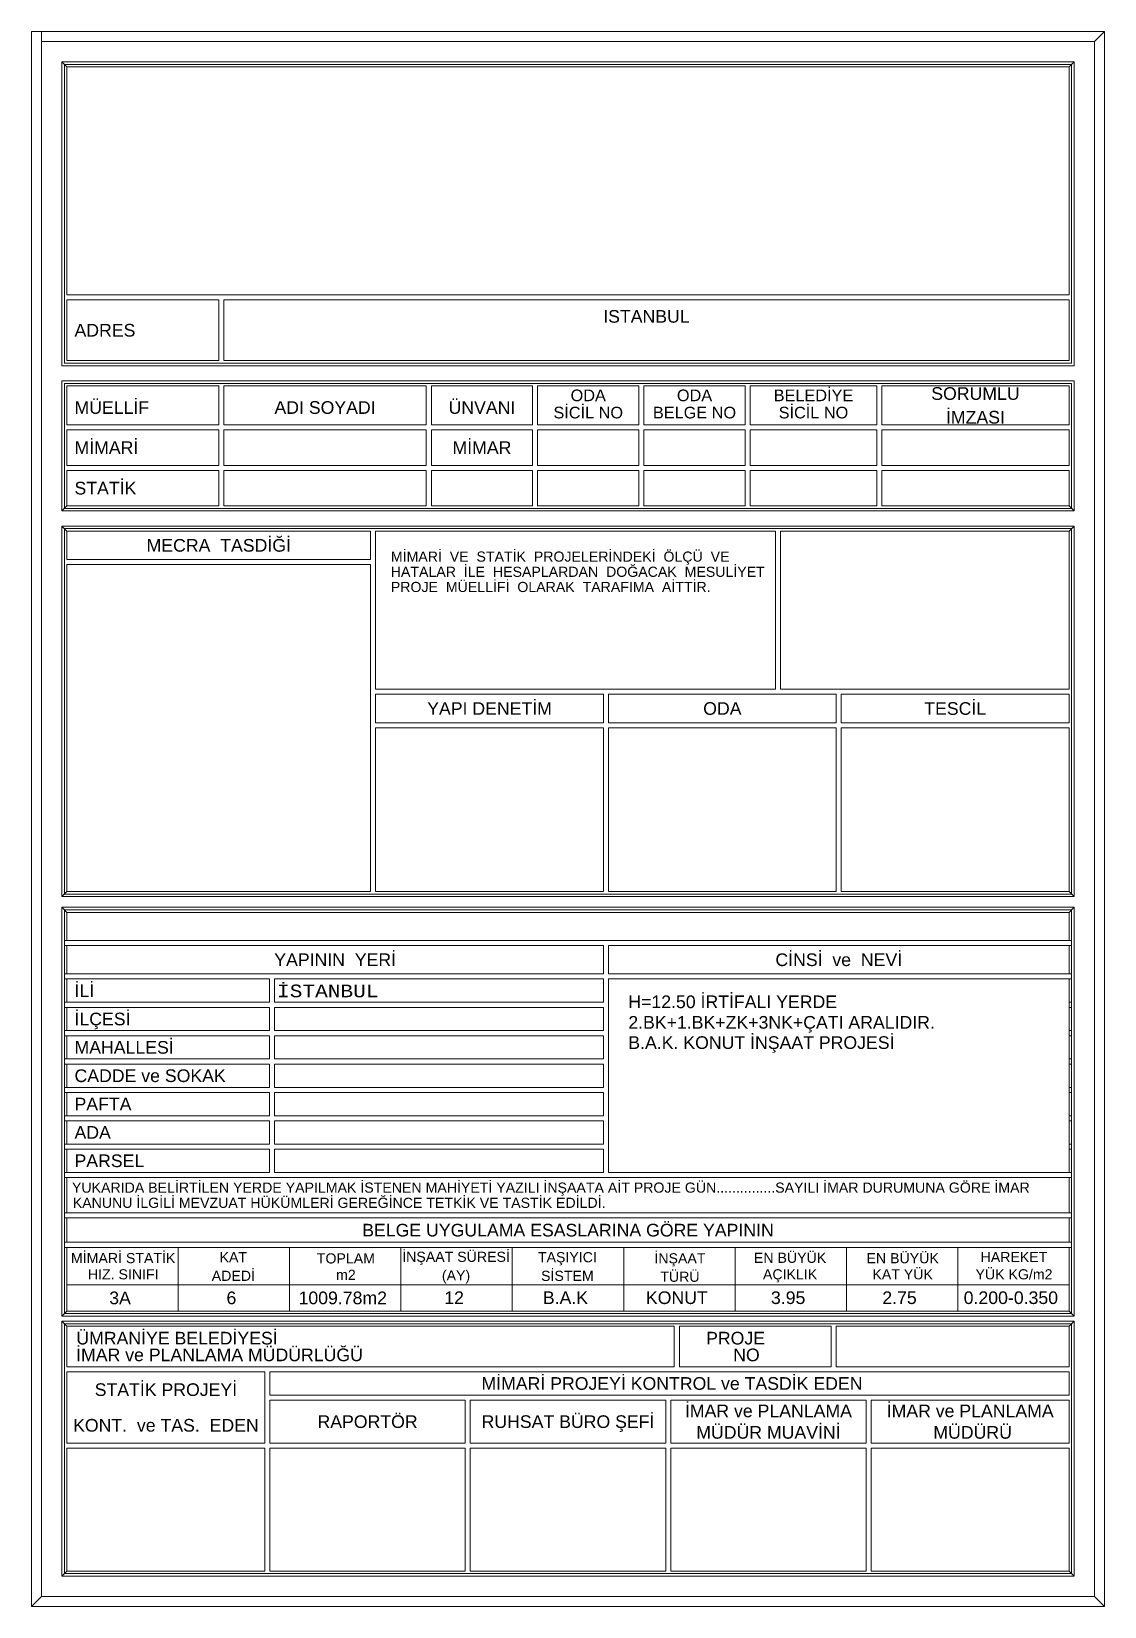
# Model space of a CAD drawing. Header units: millimetres. Extents: x 35860 to 71103, y -11298 to -8385.
# Drawn here: x 35860 to 36920, y -11298 to -9743 of the extents above; entities that cross this region are included whole.
import ezdxf
from ezdxf.enums import TextEntityAlignment as Align

# ---------------------------------------------------------------- set-up
doc = ezdxf.new("R2010")
doc.units = ezdxf.units.MM
doc.header["$MEASUREMENT"] = 0
doc.layers.add('02', color=2, linetype='Continuous', lineweight=20)
doc.layers.add('03_Yazı', color=1, linetype='Continuous', lineweight=30)
doc.styles.add('A', font='')
doc.styles.add('C', font='')
doc.styles.get('A').set_extended_font_data('Arial Tur')
doc.styles.get('C').set_extended_font_data('Courier New Tur')

msp = doc.modelspace()

# ---------------------------------------------------------------- texts
at = {"layer": '03_Yazı'}
for s, style, p in [('ADRES', 'A', (35902.6, -10037.6)), ('MÜELLİF', 'A', (35902.6, -10113.9)), ('MİMARİ', 'A', (35902.6, -10153.5)), ('STATİK', 'A', (35902.6, -10193.5)), ('İLİ', 'A', (35902.6, -10689.7)), ('İSTANBUL', 'C', (36102.7, -10690)), ('H=12.50 İRTİFALI YERDE', 'A', (36449.7, -10700.7)), ('İLÇESİ', 'A', (35902.6, -10717.7)), ('2.BK+1.BK+ZK+3NK+ÇATI ARALIDIR.', 'A', (36449.7, -10721)), ('MAHALLESİ', 'A', (35902.6, -10745.7)), ('B.A.K. KONUT İNŞAAT PROJESİ', 'A', (36449.7, -10741)), ('CADDE ve SOKAK', 'A', (35902.6, -10773.7)), ('PAFTA', 'A', (35902.6, -10801.7)), ('ADA', 'A', (35902.6, -10829.7)), ('PARSEL', 'A', (35902.6, -10857.7))]:
    msp.add_text(s, height=12.5, dxfattribs=dict(at, style=style)).set_placement(p, align=Align.MIDDLE_LEFT)
at = {"layer": '03_Yazı', "style": 'A'}
for s, height, p in [('ISTANBUL', 12.5, (36467.6, -10023.9)), ('BELEDİYE', 11.5, (36632.6, -10101.9)), ('ADI SOYADI', 12.5, (36150.1, -10113.9)), ('ÜNVANI', 12.5, (36305.1, -10113.9)), ('ODA', 11.5, (36410.1, -10101.9)), ('ODA', 11.5, (36515.1, -10101.9)), ('SORUMLU', 12.5, (36792.6, -10100.1)), ('SİCİL NO', 11.5, (36410.1, -10118.9)), ('BELGE NO', 11.5, (36515.1, -10118.9)), ('SİCİL NO', 11.5, (36632.6, -10118.9)), ('İMZASI', 12.5, (36792.6, -10123.5)), ('MİMAR', 12.5, (36305.1, -10153.5)), ('MECRA  TASDİĞİ', 12.5, (36045.1, -10250)), ('YAPI DENETİM', 12.5, (36312.6, -10411.1)), ('TESCİL', 12.5, (36772.6, -10411.1)), ('ODA', 12.5, (36542.6, -10411.1)), ('YAPININ  YERİ', 12.5, (36160.1, -10659.2)), ('CİNSİ  ve  NEVİ', 12.5, (36657.6, -10659.2)), ('BELGE UYGULAMA ESASLARINA GÖRE YAPININ', 12.5, (36390.1, -10926.2)), ('MİMARİ STATİK', 10, (35950.7, -10953.8)), ('KAT', 10, (36059.5, -10952.9)), ('İNŞAAT SÜRESİ', 10, (36279.5, -10952.5)), ('TAŞIYICI', 10, (36389.5, -10952.9)), ('İNŞAAT', 10, (36500.7, -10954)), ('EN BÜYÜK', 10, (36609.5, -10953.5)), ('EN BÜYÜK', 10, (36720.7, -10953.9)), ('HAREKET', 10, (36830.7, -10952.8)), ('ADEDİ', 10, (36059.5, -10971.3)), ('TOPLAM', 10, (36170.7, -10954.1)), ('SİSTEM', 10, (36389.5, -10971.3)), ('KAT YÜK', 10, (36720.7, -10969.8)), ('YÜK KG/m2', 10, (36830.7, -10969.8)), ('HIZ. SINIFI', 10, (35950.7, -10969.8)), ('m2', 10, (36170.7, -10970.3)), ('(AY)', 10, (36279.5, -10970.9)), ('TÜRÜ', 10, (36500.7, -10972.2)), ('AÇIKLIK', 10, (36609.5, -10969.8)), ('3A', 12.5, (35947.6, -10993.1)), ('6', 12.5, (36057.6, -10993.1)), ('1009.78m2', 12.5, (36167.6, -10993.1)), ('12', 12.5, (36277.6, -10992.9)), ('B.A.K', 12.5, (36387.6, -10992.9)), ('KONUT', 12.5, (36497.6, -10992.9)), ('3.95', 12.5, (36607.6, -10992.9)), ('2.75', 12.5, (36717.6, -10992.9)), ('0.200-0.350', 12.5, (36827.6, -10992.9)), (' MİMARİ PROJEYİ KONTROL ve TASDİK EDEN', 12.5, (36490.4, -11077.6)), ('STATİK PROJEYİ', 12.5, (35992.9, -11083.7)), ('İMAR ve PLANLAMA', 12.5, (36588.1, -11104.7)), ('İMAR ve PLANLAMA', 12.5, (36787.4, -11104.7)), ('KONT.  ve TAS.  EDEN', 12.5, (35992.9, -11118.9)), ('RAPORTÖR', 12.5, (36192.1, -11115.3)), ('RUHSAT BÜRO ŞEFİ', 12.5, (36390.1, -11115.3)), ('MÜDÜR MUAVİNİ', 12.5, (36588.1, -11125.9)), (' MÜDÜRÜ', 12.5, (36787.4, -11125.9))]:
    msp.add_text(s, height=height, dxfattribs=at).set_placement(p, align=Align.MIDDLE_CENTER)
for s, height, p in [('MİMARİ  VE  STATİK  PROJELERİNDEKİ  ÖLÇÜ  VE ', 10, (36215.1, -10266.1)), ('HATALAR  İLE  HESAPLARDAN  DOĞACAK  MESULİYET', 10, (36215, -10281.1)), ('PROJE  MÜELLİFİ  OLARAK  TARAFIMA  AİTTİR.', 10, (36215.1, -10296.1)), ('ÜMRANİYE BELEDİYESİ', 12.5, (35904.4, -11039.1)), ('PROJE  ', 12.5, (36526.5, -11039.1)), ('İMAR ve PLANLAMA MÜDÜRLÜĞÜ', 12.5, (35904.2, -11055.6)), ('NO', 12.5, (36553.3, -11055.6))]:
    msp.add_text(s, height=height, dxfattribs=at).set_placement(p)
for s, p in [('YUKARIDA BELİRTİLEN YERDE YAPILMAK İSTENEN MAHİYETİ YAZILI İNŞAATA AİT PROJE GÜN...............SAYILI İMAR DURUMUNA GÖRE İMAR', (35900.1, -10879.2)), ('KANUNU İLGİLİ MEVZUAT HÜKÜMLERİ GEREĞİNCE TETKİK VE TASTİK EDİLDİ.', (35900.9, -10894.2))]:
    msp.add_text(s, height=10, dxfattribs=at).set_placement(p, align=Align.TOP_LEFT)

# ---------------------------------------------------------------- linework, layer by layer
at = {"layer": '02'}
for p, q in [((35860.1, -11297.8), (35860.1, -9742.6)), ((35860.1, -9742.6), (35865.1, -9742.6)), ((35870.1, -9742.6), (35865.1, -9742.6)), ((35870.1, -9742.6), (35870.1, -9747.6)), ((35870.1, -9742.6), (36920.1, -9742.6)), ((35870.1, -11287.8), (35870.1, -9742.6)), ((35870.1, -9752.6), (35870.1, -9747.6)), ((36910.1, -9752.6), (36915.1, -9747.6)), ((36920.1, -9742.6), (36915.1, -9747.6)), ((36920.1, -9742.6), (36920.1, -11297.8)), ((35870.1, -9752.6), (36910.1, -9752.6)), ((36910.1, -9752.6), (36910.1, -11287.8)), ((35890.1, -9772.6), (35895.1, -9777.6)), ((36890.1, -9772.6), (36885.1, -9777.6)), ((35895.1, -10211), (35890.1, -10216)), ((36890.1, -10216), (36885.1, -10211)), ((35890.1, -10231), (35895.1, -10236)), ((36890.1, -10231), (36885.1, -10236)), ((35895.1, -10591.9), (35890.1, -10596.9)), ((36890.1, -10596.9), (36885.1, -10591.9)), ((35890.1, -10607.4), (35895.1, -10612.4)), ((36890.1, -10607.4), (36885.1, -10612.4)), ((35895.1, -10640.2), (35892.6, -10640.2)), ((35895.1, -10645.2), (35892.6, -10645.2)), ((36885.1, -10640.2), (36887.6, -10640.2)), ((36885.1, -10645.2), (36887.6, -10645.2)), ((35895.1, -10673.2), (35892.6, -10673.2)), ((35895.1, -10678.2), (35892.6, -10678.2)), ((36885.1, -10673.2), (36887.6, -10673.2)), ((36885.1, -10678.2), (36887.6, -10678.2)), ((35895.1, -10701.2), (35892.6, -10701.2)), ((35895.1, -10706.2), (35892.6, -10706.2)), ((36885.1, -10701.2), (36887.6, -10701.2)), ((36885.1, -10706.2), (36887.6, -10706.2)), ((35895.1, -10729.2), (35892.6, -10729.2)), ((36885.1, -10729.2), (36887.6, -10729.2)), ((35895.1, -10734.2), (35892.6, -10734.2)), ((36885.1, -10734.2), (36887.6, -10734.2)), ((35895.1, -10757.2), (35892.6, -10757.2)), ((36885.1, -10757.2), (36887.6, -10757.2)), ((35895.1, -10762.2), (35892.6, -10762.2)), ((36885.1, -10762.2), (36887.6, -10762.2)), ((35895.1, -10785.2), (35892.6, -10785.2)), ((35895.1, -10790.2), (35892.6, -10790.2)), ((36885.1, -10785.2), (36887.6, -10785.2)), ((36885.1, -10790.2), (36887.6, -10790.2)), ((35895.1, -10813.2), (35892.6, -10813.2)), ((35895.1, -10818.2), (35892.6, -10818.2)), ((36885.1, -10813.2), (36887.6, -10813.2)), ((36885.1, -10818.2), (36887.6, -10818.2)), ((35895.1, -10841.2), (35892.6, -10841.2)), ((35895.1, -10846.2), (35892.6, -10846.2)), ((36885.1, -10841.2), (36887.6, -10841.2)), ((36885.1, -10846.2), (36887.6, -10846.2)), ((35895.1, -10869.2), (35892.6, -10869.2)), ((36885.1, -10869.2), (36887.6, -10869.2)), ((35895.1, -10874.2), (35892.6, -10874.2)), ((36885.1, -10874.2), (36887.6, -10874.2)), ((35895.1, -10909.2), (35892.6, -10909.2)), ((35895.1, -10914.2), (35892.6, -10914.2)), ((36885.1, -10909.2), (36887.6, -10909.2)), ((36885.1, -10914.2), (36887.6, -10914.2)), ((35895.1, -10938.2), (35892.6, -10938.2)), ((35895.1, -10943.2), (35892.6, -10943.2)), ((36885.1, -10938.2), (36887.6, -10938.2)), ((36885.1, -10943.2), (36887.6, -10943.2)), ((35895.1, -11006.1), (35890.1, -11011.1)), ((36890.1, -11011.1), (36885.1, -11006.1)), ((35890.1, -11016.1), (35895.1, -11021.1)), ((36885.1, -11021.1), (36890.1, -11016.1)), ((35895.1, -11262.8), (35890.1, -11267.8)), ((36890.1, -11267.8), (36885.1, -11262.8)), ((35870.1, -11287.8), (35865.1, -11292.8)), ((36910.1, -11287.8), (35870.1, -11287.8)), ((36910.1, -11287.8), (36915.1, -11292.8)), ((35860.1, -11297.8), (35865.1, -11292.8)), ((36920.1, -11297.8), (35860.1, -11297.8)), ((36920.1, -11297.8), (36915.1, -11292.8))]:
    msp.add_line(p, q, dxfattribs=at)
for points in [[(35860.1, -9742.6), (36920.1, -9742.6), (36920.1, -11297.8), (35860.1, -11297.8)], [(35870.1, -9752.6), (36910.1, -9752.6), (36910.1, -11287.8), (35870.1, -11287.8)], [(36890.1, -10072.6), (35890.1, -10072.6), (35890.1, -9772.6), (36890.1, -9772.6)], [(36887.6, -10070.1), (36887.6, -9775.1), (35892.6, -9775.1), (35892.6, -10070.1)], [(35895.1, -9777.6), (36885.1, -9777.6), (36885.1, -10002.6), (35895.1, -10002.6)], [(36045.1, -10067.6), (35895.1, -10067.6), (35895.1, -10007.6), (36045.1, -10007.6)], [(36050.1, -10007.6), (36885.1, -10007.6), (36885.1, -10067.6), (36050.1, -10067.6)], [(35890.1, -10087.6), (36890.1, -10087.6), (36890.1, -10216), (35890.1, -10216)], [(35892.6, -10090.1), (35892.6, -10213.5), (36887.6, -10213.5), (36887.6, -10090.1)], [(35895.1, -10092.6), (36045.1, -10092.6), (36045.1, -10131), (35895.1, -10131)], [(36050.1, -10092.6), (36250.1, -10092.6), (36250.1, -10131), (36050.1, -10131)], [(36255.1, -10092.6), (36355.1, -10092.6), (36355.1, -10131), (36255.1, -10131)], [(36360.1, -10092.6), (36460.1, -10092.6), (36460.1, -10131), (36360.1, -10131)], [(36465.1, -10092.6), (36565.1, -10092.6), (36565.1, -10131), (36465.1, -10131)], [(36570.1, -10092.6), (36695.1, -10092.6), (36695.1, -10131), (36570.1, -10131)], [(36700.1, -10092.6), (36885.1, -10092.6), (36885.1, -10131), (36700.1, -10131)], [(35895.1, -10136), (36045.1, -10136), (36045.1, -10171), (35895.1, -10171)], [(36050.1, -10136), (36250.1, -10136), (36250.1, -10171), (36050.1, -10171)], [(36255.1, -10136), (36355.1, -10136), (36355.1, -10171), (36255.1, -10171)], [(36360.1, -10136), (36460.1, -10136), (36460.1, -10171), (36360.1, -10171)], [(36465.1, -10136), (36565.1, -10136), (36565.1, -10171), (36465.1, -10171)], [(36570.1, -10136), (36695.1, -10136), (36695.1, -10171), (36570.1, -10171)], [(36700.1, -10136), (36885.1, -10136), (36885.1, -10171), (36700.1, -10171)], [(35895.1, -10176), (36045.1, -10176), (36045.1, -10211), (35895.1, -10211)], [(36050.1, -10176), (36250.1, -10176), (36250.1, -10211), (36050.1, -10211)], [(36255.1, -10176), (36355.1, -10176), (36355.1, -10211), (36255.1, -10211)], [(36360.1, -10176), (36460.1, -10176), (36460.1, -10211), (36360.1, -10211)], [(36465.1, -10176), (36565.1, -10176), (36565.1, -10211), (36465.1, -10211)], [(36570.1, -10176), (36695.1, -10176), (36695.1, -10211), (36570.1, -10211)], [(36700.1, -10176), (36885.1, -10176), (36885.1, -10211), (36700.1, -10211)], [(35890.1, -10231), (36890.1, -10231), (36890.1, -10596.9), (35890.1, -10596.9)], [(35892.6, -10233.5), (35892.6, -10594.4), (36887.6, -10594.4), (36887.6, -10233.5)], [(35895.1, -10236), (36195.1, -10236), (36195.1, -10264), (35895.1, -10264)], [(36595.1, -10236), (36595.1, -10392.1), (36200.1, -10392.1), (36200.1, -10236)], [(36600.1, -10236), (36885.1, -10236), (36885.1, -10392.1), (36600.1, -10392.1)], [(35895.1, -10269), (36195.1, -10269), (36195.1, -10591.9), (35895.1, -10591.9)], [(36425.1, -10425.1), (36200.1, -10425.1), (36200.1, -10397.1), (36425.1, -10397.1)], [(36655.1, -10425.1), (36430.1, -10425.1), (36430.1, -10397.1), (36655.1, -10397.1)], [(36660.1, -10425.1), (36660.1, -10397.1), (36885.1, -10397.1), (36885.1, -10425.1)], [(36425.1, -10591.9), (36200.1, -10591.9), (36200.1, -10430.1), (36425.1, -10430.1)], [(36655.1, -10430.1), (36430.1, -10430.1), (36430.1, -10591.9), (36655.1, -10591.9)], [(36660.1, -10591.9), (36885.1, -10591.9), (36885.1, -10430.1), (36660.1, -10430.1)], [(36890.1, -10607.4), (36890.1, -11011.1), (35890.1, -11011.1), (35890.1, -10607.4)], [(36887.6, -10609.9), (35892.6, -10609.9), (35892.6, -11008.6), (36887.6, -11008.6)], [(36885.1, -10612.4), (35895.1, -10612.4), (35895.1, -10640.2), (36885.1, -10640.2)], [(35895.1, -10645.2), (36425.1, -10645.2), (36425.1, -10673.2), (35895.1, -10673.2)], [(36430.1, -10645.2), (36885.1, -10645.2), (36885.1, -10673.2), (36430.1, -10673.2)], [(35895.1, -10678.2), (36095.1, -10678.2), (36095.1, -10701.2), (35895.1, -10701.2)], [(36425.1, -10678.2), (36100.1, -10678.2), (36100.1, -10701.2), (36425.1, -10701.2)], [(36430.1, -10678.2), (36885.1, -10678.2), (36885.1, -10869.2), (36430.1, -10869.2)], [(35895.1, -10706.2), (36095.1, -10706.2), (36095.1, -10729.2), (35895.1, -10729.2)], [(36425.1, -10706.2), (36100.1, -10706.2), (36100.1, -10729.2), (36425.1, -10729.2)], [(35895.1, -10734.2), (36095.1, -10734.2), (36095.1, -10757.2), (35895.1, -10757.2)], [(36425.1, -10734.2), (36100.1, -10734.2), (36100.1, -10757.2), (36425.1, -10757.2)], [(35895.1, -10762.2), (36095.1, -10762.2), (36095.1, -10785.2), (35895.1, -10785.2)], [(36425.1, -10762.2), (36100.1, -10762.2), (36100.1, -10785.2), (36425.1, -10785.2)], [(35895.1, -10790.2), (36095.1, -10790.2), (36095.1, -10813.2), (35895.1, -10813.2)], [(36425.1, -10790.2), (36100.1, -10790.2), (36100.1, -10813.2), (36425.1, -10813.2)], [(35895.1, -10818.2), (36095.1, -10818.2), (36095.1, -10841.2), (35895.1, -10841.2)], [(36425.1, -10818.2), (36100.1, -10818.2), (36100.1, -10841.2), (36425.1, -10841.2)], [(35895.1, -10846.2), (36095.1, -10846.2), (36095.1, -10869.2), (35895.1, -10869.2)], [(36425.1, -10846.2), (36100.1, -10846.2), (36100.1, -10869.2), (36425.1, -10869.2)], [(35895.1, -10914.2), (36885.1, -10914.2), (36885.1, -10938.2), (35895.1, -10938.2)], [(35895.1, -10943.2), (36885.1, -10943.2), (36885.1, -11006.1), (35895.1, -11006.1)], [(35890.1, -11016.1), (36890.1, -11016.1), (36890.1, -11267.8), (35890.1, -11267.8)], [(35892.6, -11018.6), (35892.6, -11265.3), (36887.6, -11265.3), (36887.6, -11018.6)], [(35895.1, -11021.1), (36495.1, -11021.1), (36495.1, -11061.1), (35895.1, -11061.1)], [(36500.1, -11021.1), (36650.1, -11021.1), (36650.1, -11061.1), (36500.1, -11061.1)], [(36655.1, -11021.1), (36885.1, -11021.1), (36885.1, -11061.1), (36655.1, -11061.1)], [(35895.1, -11066.1), (36090.6, -11066.1), (36090.6, -11136.6), (35895.1, -11136.6)], [(36885.1, -11089.1), (36095.6, -11089.1), (36095.6, -11066.1), (36885.1, -11066.1)], [(36095.6, -11094.1), (36288.6, -11094.1), (36288.6, -11136.6), (36095.6, -11136.6)], [(36293.6, -11094.1), (36486.6, -11094.1), (36486.6, -11136.6), (36293.6, -11136.6)], [(36491.6, -11094.1), (36684.6, -11094.1), (36684.6, -11136.6), (36491.6, -11136.6)], [(36689.6, -11094.1), (36885.1, -11094.1), (36885.1, -11136.6), (36689.6, -11136.6)], [(36090.6, -11262.8), (35895.1, -11262.8), (35895.1, -11141.6), (36090.6, -11141.6)], [(36288.6, -11262.8), (36095.6, -11262.8), (36095.6, -11141.6), (36288.6, -11141.6)], [(36486.6, -11262.8), (36293.6, -11262.8), (36293.6, -11141.6), (36486.6, -11141.6)], [(36491.6, -11141.6), (36684.6, -11141.6), (36684.6, -11262.8), (36491.6, -11262.8)], [(36689.6, -11141.6), (36885.1, -11141.6), (36885.1, -11262.8), (36689.6, -11262.8)]]:
    msp.add_lwpolyline(points, close=True, dxfattribs=at)
for points in [[(35890.1, -10645.2), (35890.1, -10607.4), (36890.1, -10607.4), (36890.1, -10645.2)], [(35895.1, -10909.2), (35895.1, -10874.2), (36885.1, -10874.2), (36885.1, -10909.2), (35895.1, -10909.2)], [(36005.1, -11006.1), (36005.1, -10943.2)], [(36115.1, -11006.1), (36115.1, -10943.2)], [(36225.1, -11006.1), (36225.1, -10943.2)], [(36335.1, -11006.1), (36335.1, -10943.2)], [(36445.1, -11006.1), (36445.1, -10943.2)], [(36555.1, -11006.1), (36555.1, -10943.2)], [(36665.1, -11006.1), (36665.1, -10943.2)], [(36775.1, -11006.1), (36775.1, -10943.2)], [(35895.1, -10980.1), (36885.1, -10980.1)]]:
    msp.add_lwpolyline(points, dxfattribs=at)

msp.set_redraw_order([(e.dxf.handle, doc.entitydb.next_handle()) for e in msp.query("TEXT MTEXT ATTDEF DIMENSION ARC_DIMENSION")])  # texts and dimensions are drawn at this point

doc.saveas('drawing.dxf')
